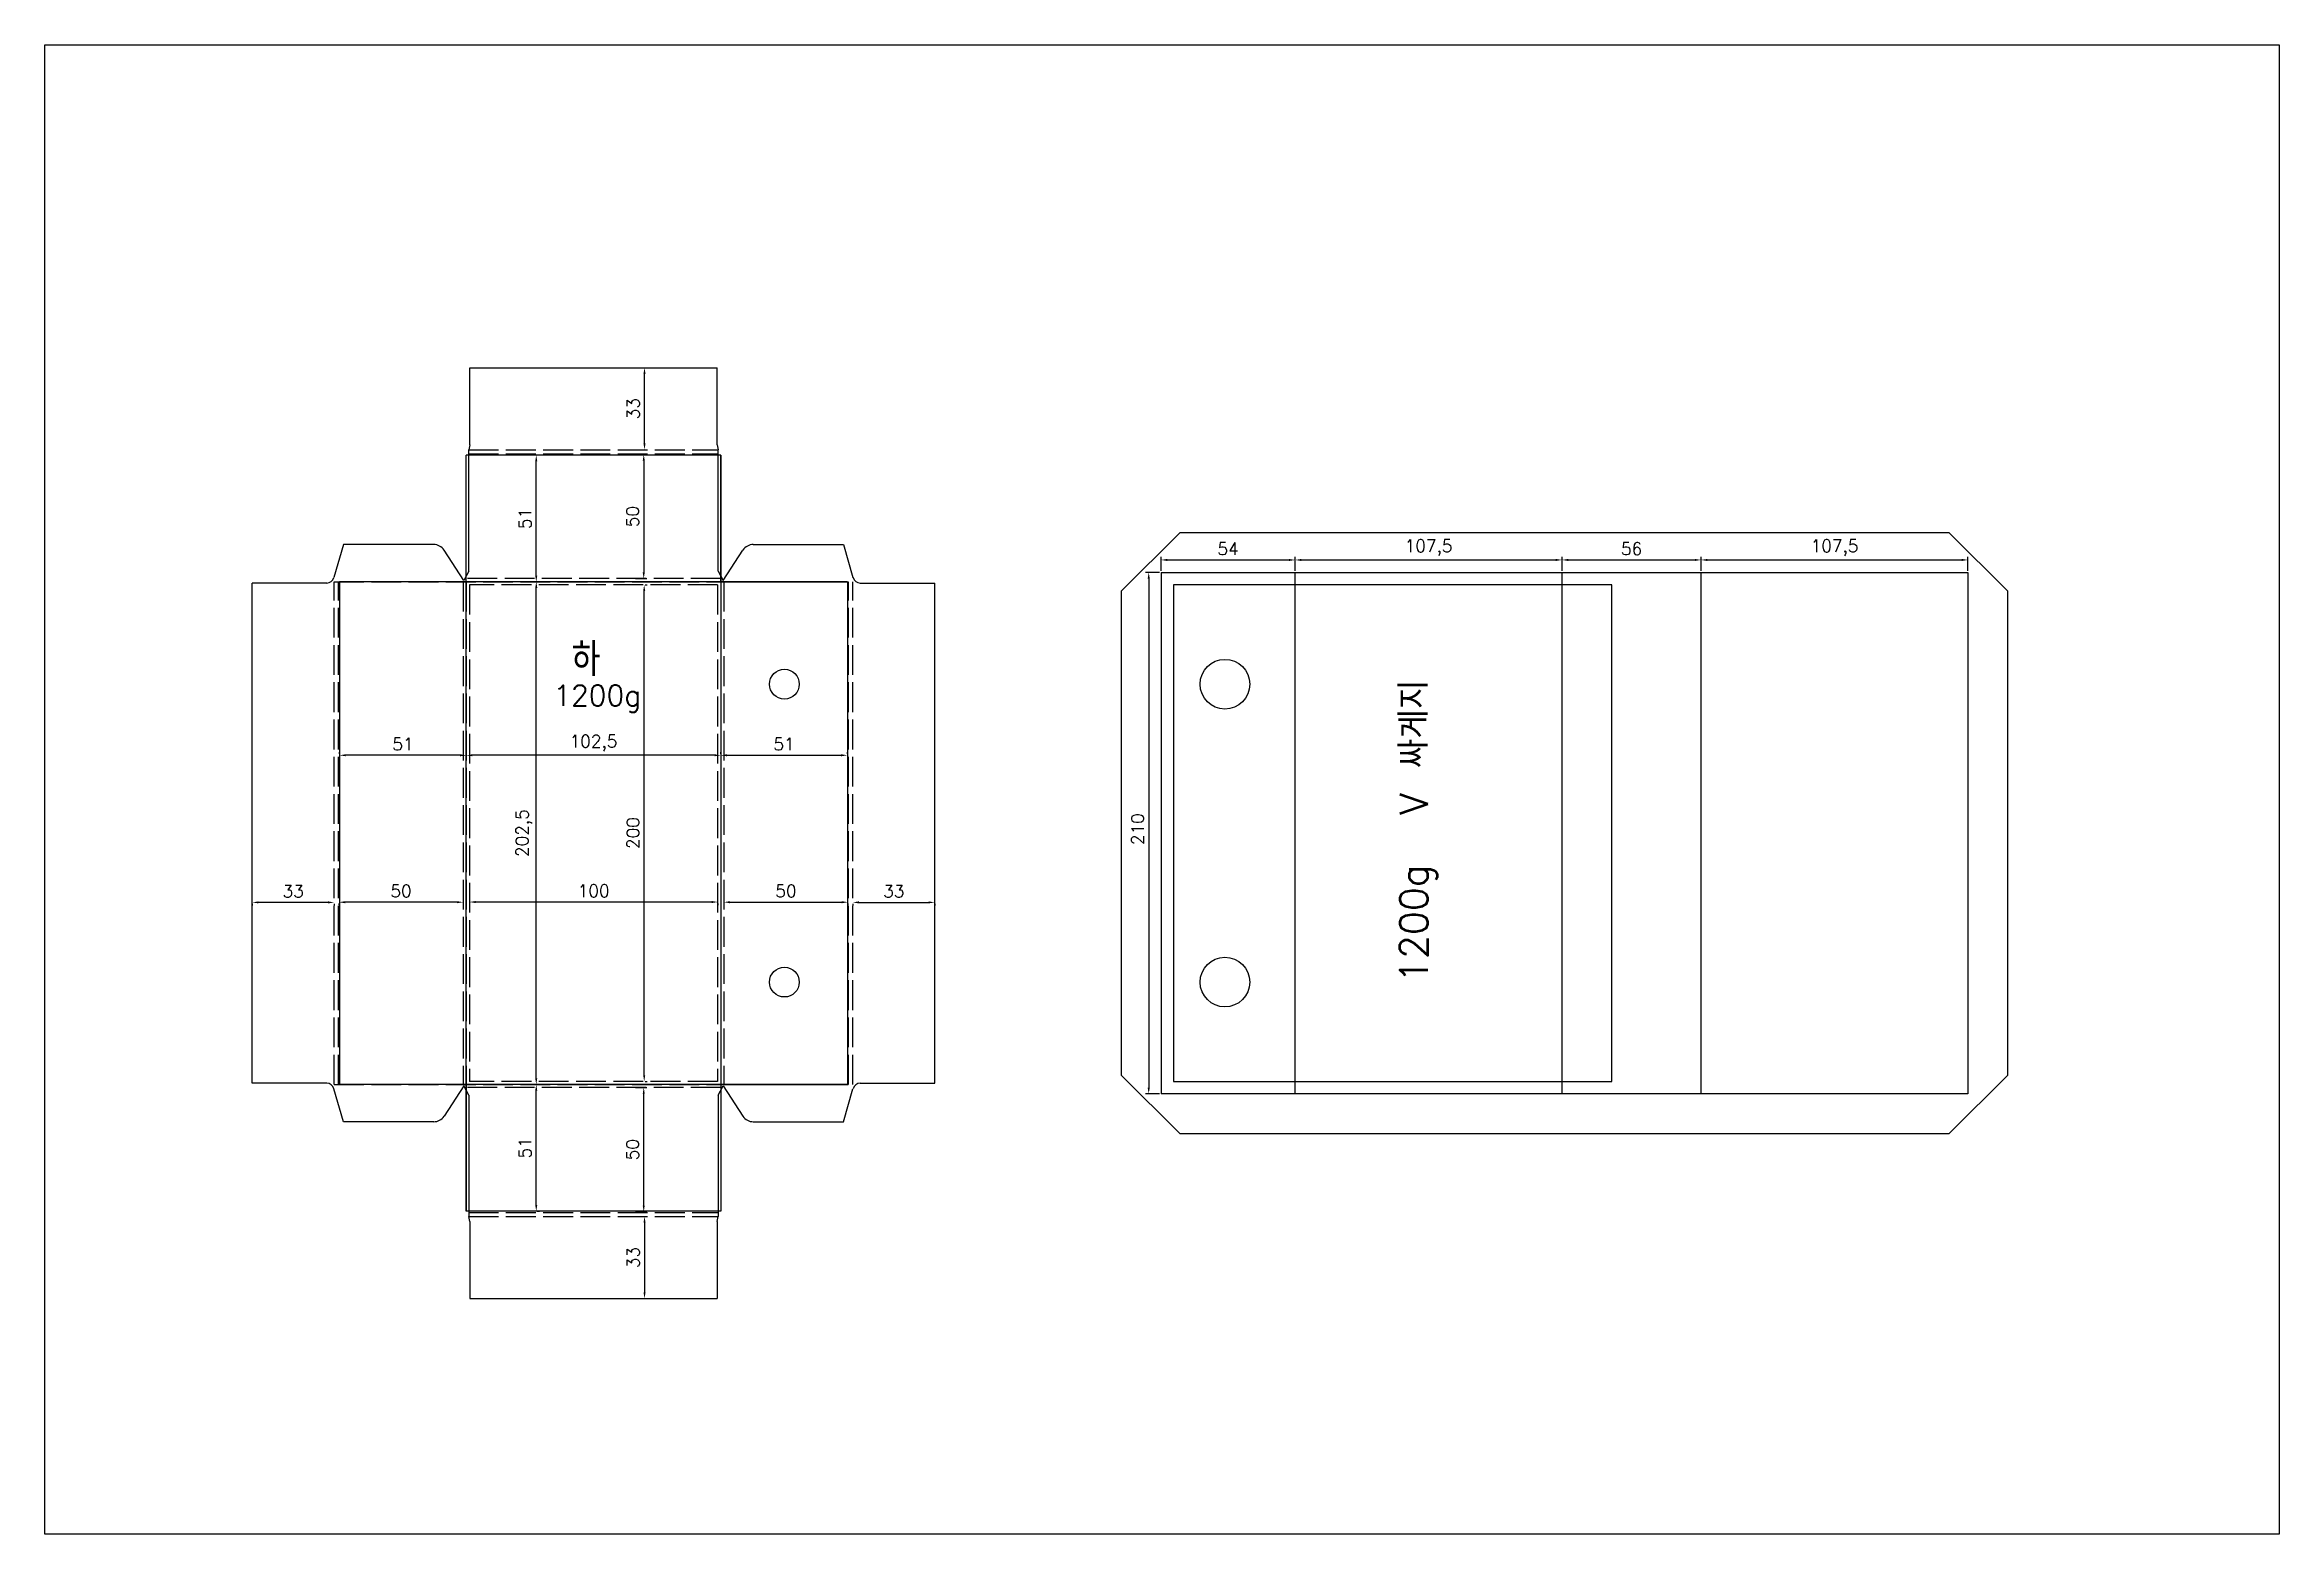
# Model space of a CAD drawing. Header units: millimetres. Extents: x 2179 to 11229, y 1198 to 3756.
# Drawn here: x 3079 to 3979, y 2635 to 3235 of the extents above; entities that cross this region are included whole.
import ezdxf

# ---------------------------------------------------------------- set-up
doc = ezdxf.new("R2010")
doc.units = ezdxf.units.MM
doc.linetypes.add('ACAD_ISO02W100', pattern=[15, 12, -3])
for name, color, linetype in [('기지', 7, 'Continuous'), ('인쇄지', 7, 'Continuous'), ('치수', 7, 'Continuous')]:
    doc.layers.add(name, color=color, linetype=linetype)
doc.styles.add('FHG', font='TXT.shx', dxfattribs={"height": 0.18, "bigfont": 'whgtxt.shx'})
doc.styles.get("Standard").update_dxf_attribs({"font": 'txt.shx', "bigfont": 'zfhg.shx'})
doc.dimstyles.new('ISO-25', dxfattribs={"dimtxt": 2.5, "dimasz": 2.5, "dimexe": 1.25, "dimexo": 0.625, "dimtad": 1, "dimtxsty": 'Standard', "dimcen": 2.5, "dimadec": 0, "dimazin": 0, "dimtfac": 1, "dimtmove": 0, "dimatfit": 3, "dimfxl": 0, "dimarcsym": 0})

msp = doc.modelspace()

# ---------------------------------------------------------------- texts
at = {"style": 'FHG'}
msp.add_text('1200g  V 싸게지', height=11.25, rotation=90, dxfattribs=at).set_placement((3635.88, 2857.272))
at = {"layer": '기지', "color": 1}
msp.add_text('하', height=13.333, dxfattribs=at).set_placement((3291.051, 2980.919))
at = {"layer": '기지', "color": 1, "style": 'FHG'}
msp.add_text('1200g', height=8.3333, dxfattribs=at).set_placement((3283.665, 2968.919))

# ---------------------------------------------------------------- blocks, each defined once
blk = doc.blocks.new('*D93')
at = {"layer": 'DEFPOINTS', "color": 0}
for p in [(3528.43, 3022.61), (3523.47, 2812.61), (3528.43, 2812.61)]:
    blk.add_point(p, dxfattribs=at)
at = {"layer": '치수', "color": 0, "lineweight": -2}
for p, q in [((3527.8, 3022.61), (3522.22, 3022.61)), ((3523.47, 3020.11), (3523.47, 2815.11)), ((3527.8, 2812.61), (3522.22, 2812.61))]:
    blk.add_line(p, q, dxfattribs=at)
at = {"layer": '치수', "color": 0}
for points in [[(3523.05, 3020.11), (3523.89, 3020.11), (3523.47, 3022.61)], [(3523.05, 2815.11), (3523.89, 2815.11), (3523.47, 2812.61)]]:
    blk.add_solid(points, dxfattribs=at)
at = {"layer": '치수', "color": 0, "insert": (3518.97, 2919.2), "char_height": 5, "attachment_point": 5, "rotation": 90}
blk.add_mtext('210', dxfattribs=at)
blk = doc.blocks.new('*D84')
at = {"layer": 'DEFPOINTS', "color": 0}
for p in [(3745.93, 3027.64), (3689.93, 3022.61), (3745.93, 3022.61)]:
    blk.add_point(p, dxfattribs=at)
at = {"layer": '치수', "color": 0, "lineweight": -2}
for p, q in [((3689.93, 3023.23), (3689.93, 3028.89)), ((3692.43, 3027.64), (3743.43, 3027.64)), ((3745.93, 3023.23), (3745.93, 3028.89))]:
    blk.add_line(p, q, dxfattribs=at)
at = {"layer": '치수', "color": 0}
for points in [[(3692.43, 3028.05), (3692.43, 3027.22), (3689.93, 3027.64)], [(3743.43, 3028.05), (3743.43, 3027.22), (3745.93, 3027.64)]]:
    blk.add_solid(points, dxfattribs=at)
at = {"layer": '치수', "color": 0, "insert": (3717.93, 3032.14), "char_height": 5, "attachment_point": 5}
blk.add_mtext('56', dxfattribs=at)
blk = doc.blocks.new('*D86')
at = {"layer": 'DEFPOINTS', "color": 0}
for p in [(3689.93, 3027.64), (3582.43, 3022.61), (3689.93, 3022.61)]:
    blk.add_point(p, dxfattribs=at)
at = {"layer": '치수', "color": 0, "lineweight": -2}
for p, q in [((3582.43, 3023.23), (3582.43, 3028.89)), ((3584.93, 3027.64), (3687.43, 3027.64)), ((3689.93, 3023.23), (3689.93, 3028.89))]:
    blk.add_line(p, q, dxfattribs=at)
at = {"layer": '치수', "color": 0}
for points in [[(3584.93, 3028.05), (3584.93, 3027.22), (3582.43, 3027.64)], [(3687.43, 3028.05), (3687.43, 3027.22), (3689.93, 3027.64)]]:
    blk.add_solid(points, dxfattribs=at)
at = {"layer": '치수', "color": 0, "insert": (3636.18, 3032.55), "char_height": 5, "attachment_point": 5}
blk.add_mtext('107,5', dxfattribs=at)
blk = doc.blocks.new('*D85')
at = {"layer": 'DEFPOINTS', "color": 0}
for p in [(3582.43, 3027.64), (3528.43, 3022.61), (3582.43, 3022.61)]:
    blk.add_point(p, dxfattribs=at)
at = {"layer": '치수', "color": 0, "lineweight": -2}
for p, q in [((3528.43, 3023.23), (3528.43, 3028.89)), ((3530.93, 3027.64), (3579.93, 3027.64)), ((3582.43, 3023.23), (3582.43, 3028.89))]:
    blk.add_line(p, q, dxfattribs=at)
at = {"layer": '치수', "color": 0}
for points in [[(3530.93, 3028.05), (3530.93, 3027.22), (3528.43, 3027.64)], [(3579.93, 3028.05), (3579.93, 3027.22), (3582.43, 3027.64)]]:
    blk.add_solid(points, dxfattribs=at)
at = {"layer": '치수', "color": 0, "insert": (3555.43, 3032.14), "char_height": 5, "attachment_point": 5}
blk.add_mtext('54', dxfattribs=at)
blk = doc.blocks.new('*D87')
at = {"layer": 'DEFPOINTS', "color": 0}
for p in [(3853.43, 3027.64), (3745.93, 3022.61), (3853.43, 3022.61)]:
    blk.add_point(p, dxfattribs=at)
at = {"layer": '치수', "color": 0, "lineweight": -2}
for p, q in [((3745.93, 3023.23), (3745.93, 3028.89)), ((3748.43, 3027.64), (3850.93, 3027.64)), ((3853.43, 3023.23), (3853.43, 3028.89))]:
    blk.add_line(p, q, dxfattribs=at)
at = {"layer": '치수', "color": 0}
for points in [[(3748.43, 3028.05), (3748.43, 3027.22), (3745.93, 3027.64)], [(3850.93, 3028.05), (3850.93, 3027.22), (3853.43, 3027.64)]]:
    blk.add_solid(points, dxfattribs=at)
at = {"layer": '치수', "color": 0, "insert": (3799.68, 3032.55), "char_height": 5, "attachment_point": 5}
blk.add_mtext('107,5', dxfattribs=at)
blk = doc.blocks.new('*D486')
at = {"layer": 'DEFPOINTS', "color": 0}
for p in [(3320.09, 3017.61), (3320.27, 3017.61), (3320.09, 2817.61)]:
    blk.add_point(p, dxfattribs=at)
at = {"layer": '치수', "color": 0, "lineweight": -2}
for p, q in [((3320.27, 2820.11), (3320.27, 3015.11)), ((3320.71, 3017.61), (3321.52, 3017.61)), ((3320.71, 2817.61), (3321.52, 2817.61))]:
    blk.add_line(p, q, dxfattribs=at)
at = {"layer": '치수', "color": 0}
for points in [[(3319.86, 3015.11), (3320.69, 3015.11), (3320.27, 3017.61)], [(3319.86, 2820.11), (3320.69, 2820.11), (3320.27, 2817.61)]]:
    blk.add_solid(points, dxfattribs=at)
at = {"layer": '치수', "color": 0, "insert": (3315.77, 2917.61), "char_height": 5, "attachment_point": 5, "rotation": 90}
blk.add_mtext('200', dxfattribs=at)
blk = doc.blocks.new('*D487')
at = {"layer": 'DEFPOINTS', "color": 0}
for p in [(3276.8, 3018.86), (3276.8, 3018.86), (3276.51, 2816.36)]:
    blk.add_point(p, dxfattribs=at)
at = {"layer": '치수', "color": 0, "lineweight": -2}
for p, q in [((3276.17, 3018.86), (3275.55, 3018.86)), ((3276.8, 2818.86), (3276.8, 3016.36)), ((3277.13, 2816.36), (3278.05, 2816.36))]:
    blk.add_line(p, q, dxfattribs=at)
at = {"layer": '치수', "color": 0}
for points in [[(3276.38, 3016.36), (3277.22, 3016.36), (3276.8, 3018.86)], [(3276.38, 2818.86), (3277.22, 2818.86), (3276.8, 2816.36)]]:
    blk.add_solid(points, dxfattribs=at)
at = {"layer": '치수', "color": 0, "insert": (3271.88, 2917.61), "char_height": 5, "attachment_point": 5, "rotation": 90}
blk.add_mtext('202,5', dxfattribs=at)
blk = doc.blocks.new('*D493')
at = {"layer": 'DEFPOINTS', "color": 0}
for p in [(3320.08, 2763.16), (3320.08, 2730.16), (3320.4, 2730.16)]:
    blk.add_point(p, dxfattribs=at)
at = {"layer": '치수', "color": 0, "lineweight": -2}
for p, q in [((3320.7, 2763.16), (3321.65, 2763.16)), ((3320.4, 2760.66), (3320.4, 2732.66)), ((3320.7, 2730.16), (3321.65, 2730.16))]:
    blk.add_line(p, q, dxfattribs=at)
at = {"layer": '치수', "color": 0}
for points in [[(3319.98, 2760.66), (3320.82, 2760.66), (3320.4, 2763.16)], [(3319.98, 2732.66), (3320.82, 2732.66), (3320.4, 2730.16)]]:
    blk.add_solid(points, dxfattribs=at)
at = {"layer": '치수', "color": 0, "insert": (3315.9, 2746.66), "char_height": 5, "attachment_point": 5, "rotation": 90}
blk.add_mtext('33', dxfattribs=at)
blk = doc.blocks.new('*D491')
at = {"layer": 'DEFPOINTS', "color": 0}
for p in [(3316.16, 2815.11), (3320.09, 2815.11), (3316.16, 2765.11)]:
    blk.add_point(p, dxfattribs=at)
at = {"layer": '치수', "color": 0, "lineweight": -2}
for p, q in [((3316.79, 2815.11), (3321.34, 2815.11)), ((3320.09, 2767.61), (3320.09, 2812.61)), ((3316.79, 2765.11), (3321.34, 2765.11))]:
    blk.add_line(p, q, dxfattribs=at)
at = {"layer": '치수', "color": 0}
for points in [[(3319.67, 2812.61), (3320.5, 2812.61), (3320.09, 2815.11)], [(3319.67, 2767.61), (3320.5, 2767.61), (3320.09, 2765.11)]]:
    blk.add_solid(points, dxfattribs=at)
at = {"layer": '치수', "color": 0, "insert": (3315.59, 2790.11), "char_height": 5, "attachment_point": 5, "rotation": 90}
blk.add_mtext('50', dxfattribs=at)
blk = doc.blocks.new('*D492')
at = {"layer": 'DEFPOINTS', "color": 0}
for p in [(3276.51, 2816.36), (3276.8, 2816.36), (3276.51, 2765.36)]:
    blk.add_point(p, dxfattribs=at)
at = {"layer": '치수', "color": 0, "lineweight": -2}
for p, q in [((3276.8, 2767.86), (3276.8, 2813.86)), ((3277.13, 2816.36), (3278.05, 2816.36)), ((3277.13, 2765.36), (3278.05, 2765.36))]:
    blk.add_line(p, q, dxfattribs=at)
at = {"layer": '치수', "color": 0}
for points in [[(3276.38, 2813.86), (3277.22, 2813.86), (3276.8, 2816.36)], [(3276.38, 2767.86), (3277.22, 2767.86), (3276.8, 2765.36)]]:
    blk.add_solid(points, dxfattribs=at)
at = {"layer": '치수', "color": 0, "insert": (3272.3, 2790.86), "char_height": 5, "attachment_point": 5, "rotation": 90}
blk.add_mtext('51', dxfattribs=at)
blk = doc.blocks.new('*D490')
at = {"layer": 'DEFPOINTS', "color": 0}
for p in [(3162.4, 2889.82), (3162.4, 2889.71), (3195.4, 2889.82)]:
    blk.add_point(p, dxfattribs=at)
at = {"layer": '치수', "color": 0, "lineweight": -2}
for p, q in [((3162.4, 2889.19), (3162.4, 2888.46)), ((3192.9, 2889.71), (3164.9, 2889.71)), ((3195.4, 2889.19), (3195.4, 2888.46))]:
    blk.add_line(p, q, dxfattribs=at)
at = {"layer": '치수', "color": 0}
for points in [[(3164.9, 2890.13), (3164.9, 2889.29), (3162.4, 2889.71)], [(3192.9, 2890.13), (3192.9, 2889.29), (3195.4, 2889.71)]]:
    blk.add_solid(points, dxfattribs=at)
at = {"layer": '치수', "color": 0, "insert": (3178.9, 2894.21), "char_height": 5, "attachment_point": 5}
blk.add_mtext('33', dxfattribs=at)
blk = doc.blocks.new('*D474')
at = {"layer": 'DEFPOINTS', "color": 0}
for p in [(3351.1, 2948.96), (3402.1, 2948.96), (3402.1, 2948.96)]:
    blk.add_point(p, dxfattribs=at)
at = {"layer": '치수', "color": 0, "lineweight": -2}
for p, q in [((3351.1, 2949.59), (3351.1, 2950.21)), ((3353.6, 2948.96), (3399.6, 2948.96)), ((3402.1, 2949.59), (3402.1, 2950.21))]:
    blk.add_line(p, q, dxfattribs=at)
at = {"layer": '치수', "color": 0}
for points in [[(3353.6, 2949.38), (3353.6, 2948.55), (3351.1, 2948.96)], [(3399.6, 2949.38), (3399.6, 2948.55), (3402.1, 2948.96)]]:
    blk.add_solid(points, dxfattribs=at)
at = {"layer": '치수', "color": 0, "insert": (3376.6, 2953.46), "char_height": 5, "attachment_point": 5}
blk.add_mtext('51', dxfattribs=at)
blk = doc.blocks.new('*D472')
at = {"layer": 'DEFPOINTS', "color": 0}
for p in [(3352.35, 2889.85), (3402.35, 2889.85), (3402.35, 2889.78)]:
    blk.add_point(p, dxfattribs=at)
at = {"layer": '치수', "color": 0, "lineweight": -2}
for p, q in [((3352.35, 2889.23), (3352.35, 2888.53)), ((3354.85, 2889.78), (3399.85, 2889.78)), ((3402.35, 2889.23), (3402.35, 2888.53))]:
    blk.add_line(p, q, dxfattribs=at)
at = {"layer": '치수', "color": 0}
for points in [[(3354.85, 2890.2), (3354.85, 2889.36), (3352.35, 2889.78)], [(3399.85, 2890.2), (3399.85, 2889.36), (3402.35, 2889.78)]]:
    blk.add_solid(points, dxfattribs=at)
at = {"layer": '치수', "color": 0, "insert": (3377.35, 2894.28), "char_height": 5, "attachment_point": 5}
blk.add_mtext('50', dxfattribs=at)
blk = doc.blocks.new('*D484')
at = {"layer": 'DEFPOINTS', "color": 0}
for p in [(3249.9, 2889.96), (3249.9, 2889.85), (3349.9, 2889.96)]:
    blk.add_point(p, dxfattribs=at)
at = {"layer": '치수', "color": 0, "lineweight": -2}
for p, q in [((3249.9, 2889.33), (3249.9, 2888.6)), ((3347.4, 2889.85), (3252.4, 2889.85)), ((3349.9, 2889.33), (3349.9, 2888.6))]:
    blk.add_line(p, q, dxfattribs=at)
at = {"layer": '치수', "color": 0}
for points in [[(3252.4, 2890.27), (3252.4, 2889.44), (3249.9, 2889.85)], [(3347.4, 2890.27), (3347.4, 2889.44), (3349.9, 2889.85)]]:
    blk.add_solid(points, dxfattribs=at)
at = {"layer": '치수', "color": 0, "insert": (3299.9, 2894.35), "char_height": 5, "attachment_point": 5}
blk.add_mtext('100', dxfattribs=at)
blk = doc.blocks.new('*D485')
at = {"layer": 'DEFPOINTS', "color": 0}
for p in [(3248.6, 2948.96), (3248.6, 2948.96), (3351.1, 2949.48)]:
    blk.add_point(p, dxfattribs=at)
at = {"layer": '치수', "color": 0, "lineweight": -2}
for p, q in [((3248.6, 2949.59), (3248.6, 2950.21)), ((3348.6, 2948.96), (3251.1, 2948.96)), ((3351.1, 2948.85), (3351.1, 2947.71))]:
    blk.add_line(p, q, dxfattribs=at)
at = {"layer": '치수', "color": 0}
for points in [[(3251.1, 2949.38), (3251.1, 2948.55), (3248.6, 2948.96)], [(3348.6, 2949.38), (3348.6, 2948.55), (3351.1, 2948.96)]]:
    blk.add_solid(points, dxfattribs=at)
at = {"layer": '치수', "color": 0, "insert": (3299.85, 2953.88), "char_height": 5, "attachment_point": 5}
blk.add_mtext('102,5', dxfattribs=at)
blk = doc.blocks.new('*D489')
at = {"layer": 'DEFPOINTS', "color": 0}
for p in [(3197.6, 2948.96), (3197.6, 2948.96), (3248.6, 2948.96)]:
    blk.add_point(p, dxfattribs=at)
at = {"layer": '치수', "color": 0, "lineweight": -2}
for p, q in [((3197.6, 2949.59), (3197.6, 2950.21)), ((3246.1, 2948.96), (3200.1, 2948.96)), ((3248.6, 2949.59), (3248.6, 2950.21))]:
    blk.add_line(p, q, dxfattribs=at)
at = {"layer": '치수', "color": 0}
for points in [[(3200.1, 2949.38), (3200.1, 2948.55), (3197.6, 2948.96)], [(3246.1, 2949.38), (3246.1, 2948.55), (3248.6, 2948.96)]]:
    blk.add_solid(points, dxfattribs=at)
at = {"layer": '치수', "color": 0, "insert": (3223.1, 2953.46), "char_height": 5, "attachment_point": 5}
blk.add_mtext('51', dxfattribs=at)
blk = doc.blocks.new('*D488')
at = {"layer": 'DEFPOINTS', "color": 0}
for p in [(3197.35, 2889.85), (3197.35, 2889.78), (3247.35, 2889.85)]:
    blk.add_point(p, dxfattribs=at)
at = {"layer": '치수', "color": 0, "lineweight": -2}
for p, q in [((3197.35, 2889.23), (3197.35, 2888.53)), ((3244.85, 2889.78), (3199.85, 2889.78)), ((3247.35, 2889.23), (3247.35, 2888.53))]:
    blk.add_line(p, q, dxfattribs=at)
at = {"layer": '치수', "color": 0}
for points in [[(3199.85, 2890.2), (3199.85, 2889.36), (3197.35, 2889.78)], [(3244.85, 2890.2), (3244.85, 2889.36), (3247.35, 2889.78)]]:
    blk.add_solid(points, dxfattribs=at)
at = {"layer": '치수', "color": 0, "insert": (3222.35, 2894.28), "char_height": 5, "attachment_point": 5}
blk.add_mtext('50', dxfattribs=at)
blk = doc.blocks.new('*D495')
at = {"layer": 'DEFPOINTS', "color": 0}
for p in [(3320.08, 3105.06), (3320.4, 3105.06), (3320.08, 3072.06)]:
    blk.add_point(p, dxfattribs=at)
at = {"layer": '치수', "color": 0, "lineweight": -2}
for p, q in [((3320.7, 3105.06), (3321.65, 3105.06)), ((3320.4, 3074.56), (3320.4, 3102.56)), ((3320.7, 3072.06), (3321.65, 3072.06))]:
    blk.add_line(p, q, dxfattribs=at)
at = {"layer": '치수', "color": 0}
for points in [[(3319.98, 3102.56), (3320.82, 3102.56), (3320.4, 3105.06)], [(3319.98, 3074.56), (3320.82, 3074.56), (3320.4, 3072.06)]]:
    blk.add_solid(points, dxfattribs=at)
at = {"layer": '치수', "color": 0, "insert": (3315.9, 3088.56), "char_height": 5, "attachment_point": 5, "rotation": 90}
blk.add_mtext('33', dxfattribs=at)
blk = doc.blocks.new('*D475')
at = {"layer": 'DEFPOINTS', "color": 0}
for p in [(3316.16, 3070.11), (3316.16, 3020.11), (3320.09, 3020.11)]:
    blk.add_point(p, dxfattribs=at)
at = {"layer": '치수', "color": 0, "lineweight": -2}
for p, q in [((3316.79, 3070.11), (3321.34, 3070.11)), ((3320.09, 3067.61), (3320.09, 3022.61)), ((3316.79, 3020.11), (3321.34, 3020.11))]:
    blk.add_line(p, q, dxfattribs=at)
at = {"layer": '치수', "color": 0}
for points in [[(3319.67, 3067.61), (3320.5, 3067.61), (3320.09, 3070.11)], [(3319.67, 3022.61), (3320.5, 3022.61), (3320.09, 3020.11)]]:
    blk.add_solid(points, dxfattribs=at)
at = {"layer": '치수', "color": 0, "insert": (3315.59, 3045.11), "char_height": 5, "attachment_point": 5, "rotation": 90}
blk.add_mtext('50', dxfattribs=at)
blk = doc.blocks.new('*D494')
at = {"layer": 'DEFPOINTS', "color": 0}
for p in [(3276.8, 3069.86), (3276.8, 3069.86), (3276.8, 3018.86)]:
    blk.add_point(p, dxfattribs=at)
at = {"layer": '치수', "color": 0, "lineweight": -2}
for p, q in [((3276.17, 3069.86), (3275.55, 3069.86)), ((3276.8, 3021.36), (3276.8, 3067.36)), ((3276.17, 3018.86), (3275.55, 3018.86))]:
    blk.add_line(p, q, dxfattribs=at)
at = {"layer": '치수', "color": 0}
for points in [[(3276.38, 3067.36), (3277.22, 3067.36), (3276.8, 3069.86)], [(3276.38, 3021.36), (3277.22, 3021.36), (3276.8, 3018.86)]]:
    blk.add_solid(points, dxfattribs=at)
at = {"layer": '치수', "color": 0, "insert": (3272.3, 3044.36), "char_height": 5, "attachment_point": 5, "rotation": 90}
blk.add_mtext('51', dxfattribs=at)
blk = doc.blocks.new('*D473')
at = {"layer": 'DEFPOINTS', "color": 0}
for p in [(3404.3, 2889.82), (3437.3, 2889.82), (3437.3, 2889.71)]:
    blk.add_point(p, dxfattribs=at)
at = {"layer": '치수', "color": 0, "lineweight": -2}
for p, q in [((3404.3, 2889.19), (3404.3, 2888.46)), ((3406.8, 2889.71), (3434.8, 2889.71)), ((3437.3, 2889.19), (3437.3, 2888.46))]:
    blk.add_line(p, q, dxfattribs=at)
at = {"layer": '치수', "color": 0}
for points in [[(3406.8, 2890.13), (3406.8, 2889.29), (3404.3, 2889.71)], [(3434.8, 2890.13), (3434.8, 2889.29), (3437.3, 2889.71)]]:
    blk.add_solid(points, dxfattribs=at)
at = {"layer": '치수', "color": 0, "insert": (3420.8, 2894.21), "char_height": 5, "attachment_point": 5}
blk.add_mtext('33', dxfattribs=at)

# ---------------------------------------------------------------- dimensions: what is measured, and where the dimension line sits
at = {"layer": '치수', "color": 1}
for base, p1, p2, angle, picture, middle in [((3320.4, 3105.055), (3320.077, 3072.055), (3320.077, 3105.055), 270, '*D495', (3315.9, 3088.555)), ((3320.085, 3020.105), (3316.165, 3070.105), (3316.165, 3020.105), 270, '*D475', (3315.585, 3045.105)), ((3320.273, 3017.605), (3320.085, 2817.605), (3320.085, 3017.605), 90, '*D486', (3315.773, 2917.605)), ((3402.348, 2889.779), (3352.348, 2889.855), (3402.348, 2889.855), 180, '*D472', (3377.348, 2894.279)), ((3437.298, 2889.711), (3404.298, 2889.817), (3437.298, 2889.817), 180, '*D473', (3420.798, 2894.211)), ((3320.085, 2815.105), (3316.165, 2765.105), (3316.165, 2815.105), 90, '*D491', (3315.585, 2790.105)), ((3320.4, 2730.155), (3320.077, 2763.155), (3320.077, 2730.155), 90, '*D493', (3315.9, 2746.655))]:
    dim = msp.add_linear_dim(base=base, p1=p1, p2=p2, angle=angle, dimstyle='ISO-25', override={"dimtxt": 5, "dimgap": 2}, dxfattribs=at)
    dim.commit()
    dim.dimension.update_dxf_attribs({"geometry": picture, "text_midpoint": middle})
at = {"layer": '치수', "color": 3}
for base, p1, p2, angle, override, picture, middle in [((3276.8, 3069.855), (3276.8, 3018.855), (3276.8, 3069.855), 90, {"dimtxt": 5, "dimgap": 2, "dimtmove": 1}, '*D494', (3272.3, 3044.355)), ((3276.8, 3018.855), (3276.505, 2816.355), (3276.8, 3018.855), 90, {"dimtxt": 5, "dimgap": 2, "dimtmove": 1}, '*D487', (3271.883, 2917.605)), ((3402.098, 2948.963), (3351.098, 2948.963), (3402.098, 2948.963), 180, {"dimtxt": 5, "dimgap": 2, "dimtmove": 1}, '*D474', (3376.598, 2953.463)), ((3276.8, 2816.355), (3276.505, 2765.355), (3276.505, 2816.355), 90, {"dimtxt": 5, "dimgap": 2}, '*D492', (3272.3, 2790.855))]:
    dim = msp.add_linear_dim(base=base, p1=p1, p2=p2, angle=angle, dimstyle='ISO-25', override=override, dxfattribs=at)
    dim.commit()
    dim.dimension.update_dxf_attribs({"geometry": picture, "text_midpoint": middle})
at = {"layer": '치수', "color": 4}
for base, p1, p2, picture, middle in [((3582.43, 3027.635), (3528.43, 3022.605), (3582.43, 3022.605), '*D85', (3555.43, 3032.135)), ((3689.93, 3027.635), (3582.43, 3022.605), (3689.93, 3022.605), '*D86', (3636.18, 3032.552)), ((3745.93, 3027.635), (3689.93, 3022.605), (3745.93, 3022.605), '*D84', (3717.93, 3032.135)), ((3853.43, 3027.635), (3745.93, 3022.605), (3853.43, 3022.605), '*D87', (3799.68, 3032.552))]:
    dim = msp.add_linear_dim(base=base, p1=p1, p2=p2, dimstyle='ISO-25', override={"dimtxt": 5, "dimgap": 2, "dimdec": 1, "dimtdec": 1}, dxfattribs=at)
    dim.commit()
    dim.dimension.update_dxf_attribs({"geometry": picture, "text_midpoint": middle})
dim = msp.add_linear_dim(base=(3523.47, 2812.605), p1=(3528.43, 3022.605), p2=(3528.43, 2812.605), angle=90, dimstyle='ISO-25', override={"dimtxt": 5, "dimgap": 2, "dimdec": 1, "dimtdec": 1}, dxfattribs=at)
dim.commit()
dim.dimension.update_dxf_attribs({"geometry": '*D93', "text_midpoint": (3523.47, 2919.204), "dimtype": 160})
at = {"layer": '치수', "color": 3}
for base, p1, p2, picture, middle in [((3197.598, 2948.963), (3248.598, 2948.963), (3197.598, 2948.963), '*D489', (3223.098, 2953.463)), ((3248.598, 2948.963), (3351.098, 2949.475), (3248.598, 2948.963), '*D485', (3299.848, 2953.879))]:
    dim = msp.add_linear_dim(base=base, p1=p1, p2=p2, dimstyle='ISO-25', override={"dimtxt": 5, "dimgap": 2, "dimtmove": 1}, dxfattribs=at)
    dim.commit()
    dim.dimension.update_dxf_attribs({"geometry": picture, "text_midpoint": middle})
at = {"layer": '치수', "color": 1}
for base, p1, p2, picture, middle in [((3162.398, 2889.711), (3195.398, 2889.817), (3162.398, 2889.817), '*D490', (3178.898, 2894.211)), ((3197.348, 2889.779), (3247.348, 2889.855), (3197.348, 2889.855), '*D488', (3222.348, 2894.279)), ((3249.898, 2889.855), (3349.898, 2889.957), (3249.898, 2889.957), '*D484', (3299.898, 2894.355))]:
    dim = msp.add_linear_dim(base=base, p1=p1, p2=p2, dimstyle='ISO-25', override={"dimtxt": 5, "dimgap": 2}, dxfattribs=at)
    dim.commit()
    dim.dimension.update_dxf_attribs({"geometry": picture, "text_midpoint": middle})

# ---------------------------------------------------------------- linework, layer by layer
at = {"color": 6}
msp.add_lwpolyline([(3078.818, 3235.181), (3978.818, 3235.181), (3978.818, 2635.181), (3078.818, 2635.181)], close=True, dxfattribs=at)
at = {"layer": '기지', "color": 3}
for p, q in [((3248.598, 2765.355), (3248.598, 3069.855)), ((3351.098, 3069.855), (3351.098, 2765.355)), ((3401.998, 3018.855), (3197.598, 3018.855)), ((3582.43, 2812.605), (3582.43, 3022.605)), ((3689.93, 2812.605), (3689.93, 3022.605)), ((3745.93, 2812.605), (3745.93, 3022.605)), ((3402.098, 2816.355), (3197.598, 2816.355))]:
    msp.add_line(p, q, dxfattribs=at)
at = {"layer": '기지'}
for p, q in [((3351.098, 3069.855), (3248.598, 3069.855)), ((3248.598, 3018.855), (3248.598, 3069.855)), ((3351.098, 3018.855), (3351.098, 3069.855)), ((3197.598, 3018.855), (3197.598, 2816.355)), ((3248.598, 3018.855), (3197.598, 3018.855)), ((3351.098, 3018.855), (3402.098, 3018.855)), ((3402.098, 3018.855), (3402.098, 2816.355)), ((3528.43, 3022.605), (3528.43, 2812.605)), ((3528.43, 3022.605), (3853.43, 3022.605)), ((3853.43, 3022.605), (3853.43, 2812.605)), ((3248.598, 2816.355), (3197.598, 2816.355)), ((3248.598, 2816.355), (3248.598, 2765.355)), ((3351.098, 2816.355), (3402.098, 2816.355)), ((3351.098, 2816.355), (3351.098, 2765.355)), ((3853.43, 2812.605), (3528.43, 2812.605)), ((3351.098, 2765.355), (3248.598, 2765.355))]:
    msp.add_line(p, q, dxfattribs=at)
for centre in [(3376.723, 2977.605), (3376.723, 2857.605)]:
    msp.add_circle(centre, 6, dxfattribs=at)
at = {"layer": '기지', "color": 1}
for centre in [(3554.18, 2977.605), (3554.18, 2857.605)]:
    msp.add_circle(centre, 10, dxfattribs=at)
at = {"layer": '인쇄지', "color": 6}
for p, q in [((3249.998, 3105.055), (3349.698, 3105.055)), ((3249.998, 3074.055), (3249.998, 3105.055)), ((3349.698, 3074.055), (3349.698, 3105.055)), ((3249.998, 3074.055), (3249.598, 3072.055)), ((3249.598, 3023.133), (3249.598, 3072.055)), ((3349.698, 3074.055), (3350.098, 3072.055)), ((3350.098, 3023.133), (3350.098, 3072.055)), ((3199.135, 3033.855), (3195.328, 3020.531)), ((3235.5, 3033.855), (3199.135, 3033.855)), ((3364.195, 3033.855), (3400.561, 3033.855)), ((3400.561, 3033.855), (3404.367, 3020.531)), ((3247.648, 3019.355), (3239.691, 3031.583)), ((3352.048, 3019.355), (3360.004, 3031.583)), ((3162.398, 2816.855), (3162.398, 3018.355)), ((3192.444, 3018.355), (3162.398, 3018.355)), ((3249.598, 3023.133), (3247.648, 3019.355)), ((3350.098, 3023.133), (3352.048, 3019.355)), ((3407.252, 3018.355), (3437.298, 3018.355)), ((3437.298, 2816.855), (3437.298, 3018.355)), ((3192.444, 2816.855), (3162.398, 2816.855)), ((3199.135, 2801.355), (3195.328, 2814.679)), ((3247.648, 2815.855), (3239.691, 2803.628)), ((3249.598, 2812.078), (3247.648, 2815.855)), ((3249.598, 2812.078), (3249.598, 2763.155)), ((3350.098, 2812.078), (3352.048, 2815.855)), ((3350.098, 2812.078), (3350.098, 2763.155)), ((3352.048, 2815.855), (3360.004, 2803.628)), ((3400.561, 2801.355), (3404.367, 2814.679)), ((3407.252, 2816.855), (3437.298, 2816.855)), ((3235.5, 2801.355), (3199.135, 2801.355)), ((3364.195, 2801.355), (3400.561, 2801.355)), ((3249.998, 2761.155), (3249.598, 2763.155)), ((3349.698, 2761.155), (3350.098, 2763.155)), ((3249.998, 2761.155), (3249.998, 2730.155)), ((3349.698, 2761.155), (3349.698, 2730.155)), ((3249.998, 2730.155), (3349.698, 2730.155))]:
    msp.add_line(p, q, dxfattribs=at)
at = {"layer": '인쇄지', "color": 4, "linetype": 'ACAD_ISO02W100'}
for p, q in [((3249.598, 3072.055), (3350.098, 3072.055)), ((3249.598, 3070.355), (3350.098, 3070.355)), ((3195.398, 2816.355), (3195.398, 3018.855)), ((3195.398, 3018.855), (3404.298, 3018.855)), ((3197.098, 2816.355), (3197.098, 3018.855)), ((3248.598, 3018.855), (3248.598, 2816.355)), ((3351.098, 3018.855), (3351.098, 2816.355)), ((3402.598, 2816.355), (3402.598, 3018.855)), ((3404.298, 2816.355), (3404.298, 3018.855)), ((3195.398, 2816.355), (3404.298, 2816.355)), ((3249.598, 2764.855), (3350.098, 2764.855)), ((3249.598, 2763.155), (3350.098, 2763.155))]:
    msp.add_line(p, q, dxfattribs=at)
at = {"layer": '인쇄지', "color": 6}
for points in [[(3535.944, 3038.605), (3512.43, 3015.091), (3512.43, 2820.12), (3535.944, 2796.605), (3845.915, 2796.605), (3869.43, 2820.12), (3869.43, 3015.091), (3845.915, 3038.605)], [(3709.93, 2817.605), (3709.93, 3017.605), (3533.43, 3017.605), (3533.43, 2817.605)]]:
    msp.add_lwpolyline(points, close=True, dxfattribs=at)
for centre, radius, start, end in [((3235.5, 3028.855), 5, 33.053807, 90), ((3364.195, 3028.855), 5, 90, 146.946193), ((3192.444, 3021.355), 3, 270, 344.056129), ((3407.252, 3021.355), 3, 195.943871, 270), ((3192.444, 2813.855), 3, 15.943871, 90), ((3407.252, 2813.855), 3, 90, 164.056129), ((3235.5, 2806.355), 5, 270, 326.94619), ((3364.195, 2806.355), 5, 213.05381, 270)]:
    msp.add_arc(centre, radius, start, end, dxfattribs=at)
at = {"layer": '치수', "color": 2, "linetype": 'ACAD_ISO02W100'}
for p, q in [((3247.348, 3018.855), (3247.348, 2816.355)), ((3351.098, 3020.105), (3248.598, 3020.105)), ((3249.848, 3017.605), (3249.848, 2817.605)), ((3349.848, 3017.605), (3249.848, 3017.605)), ((3349.848, 3017.605), (3349.848, 2817.605)), ((3352.348, 3018.855), (3352.348, 2816.355)), ((3349.848, 2817.605), (3249.848, 2817.605)), ((3351.098, 2815.105), (3248.598, 2815.105))]:
    msp.add_line(p, q, dxfattribs=at)

msp.set_redraw_order([(e.dxf.handle, doc.entitydb.next_handle()) for e in msp.query("TEXT MTEXT ATTDEF DIMENSION ARC_DIMENSION")])  # texts and dimensions are drawn at this point

doc.saveas('drawing.dxf')
